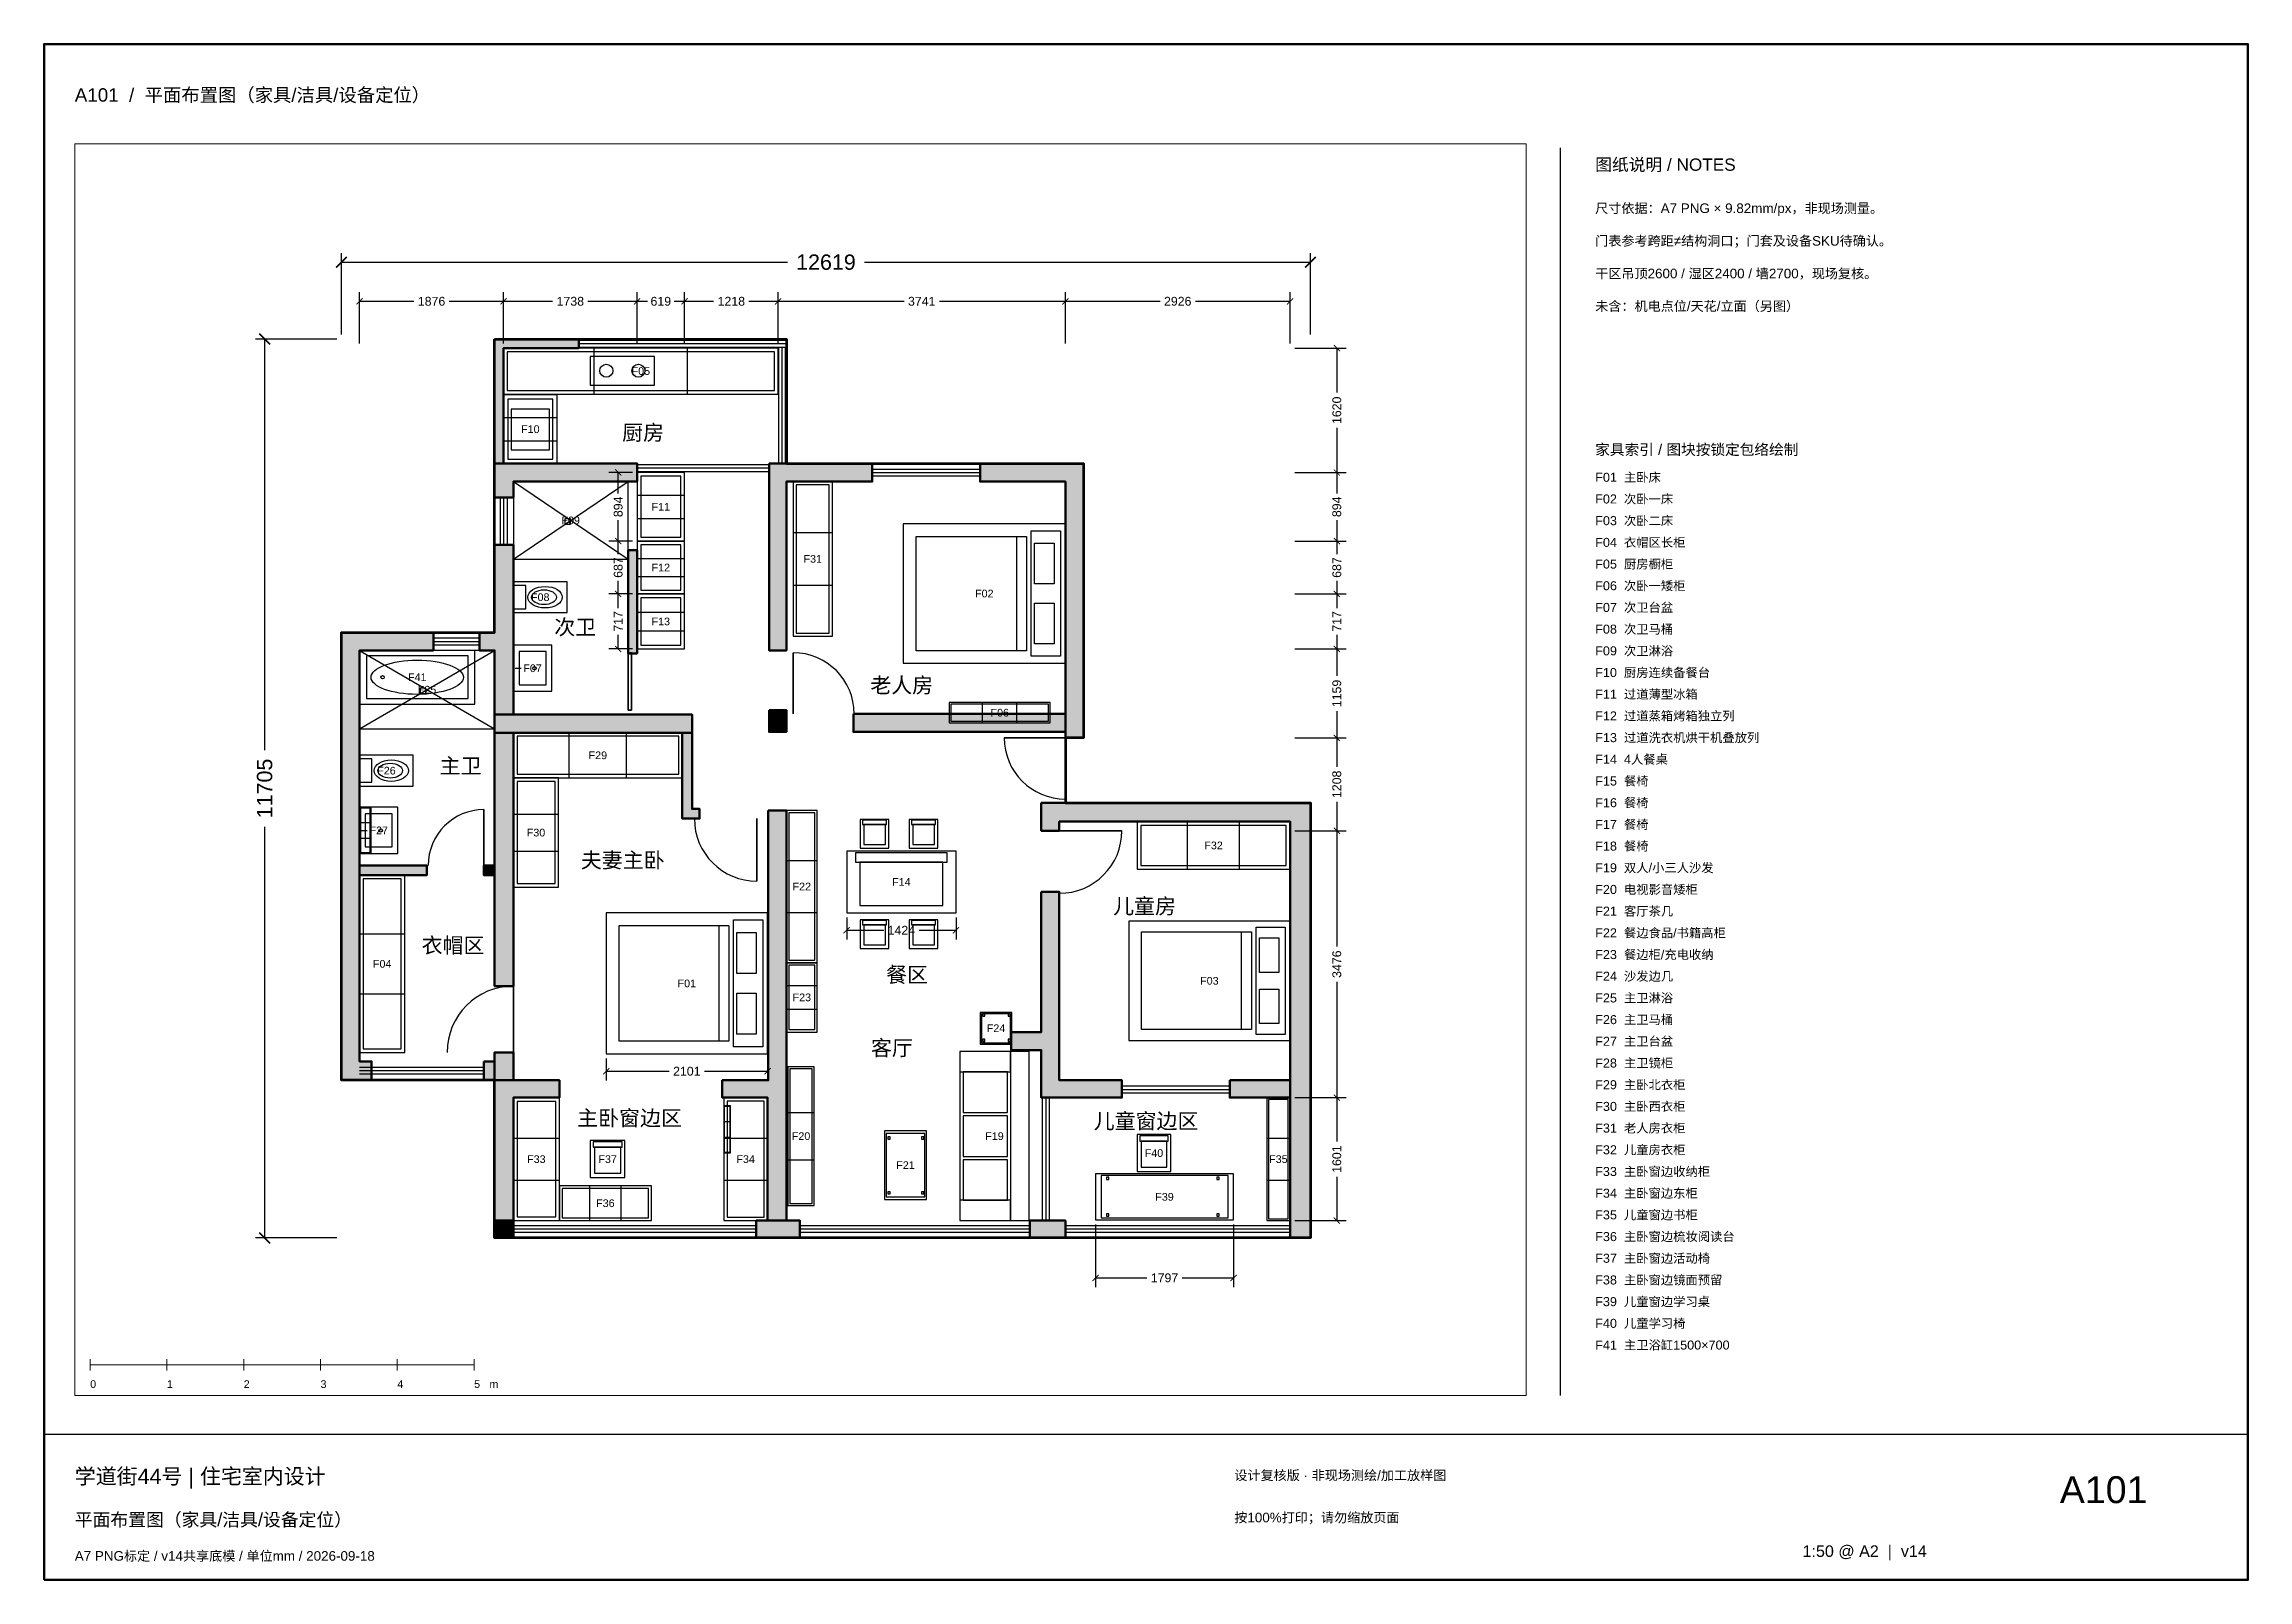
# Paper-space layout 'A101' of a CAD drawing. Header units: millimetres. Extents: x 10 to 584, y 10 to 410.
# The model-space entities are those that its viewports show. They can reach past a viewport. Long polylines and large blocks are cut down to what shows.
import ezdxf
from ezdxf.enums import TextEntityAlignment as Align

# ---------------------------------------------------------------- set-up
doc = ezdxf.new("R2010")
doc.units = ezdxf.units.MM
for name, color, linetype, lineweight in [('A-DIMS', 7, 'Continuous', 18), ('A-DOOR', 7, 'Continuous', 25), ('A-FIXT', 7, 'Continuous', 25), ('A-FRAME', 7, 'Continuous', 25), ('A-FURN', 7, 'Continuous', 25), ('A-TEXT', 7, 'Continuous', 18), ('A-VPORT', 7, 'Continuous', 25), ('A-WALL', 7, 'Continuous', 50), ('A-WINDOW', 7, 'Continuous', 25)]:
    doc.layers.add(name, color=color, linetype=linetype, lineweight=lineweight)
doc.styles.add('CN', font='Arial Unicode.ttf')
doc.dimstyles.new('ARCH', dxfattribs={"dimtxt": 200, "dimasz": 140, "dimexe": 120, "dimexo": 60, "dimgap": 60, "dimtad": 1, "dimdec": 0, "dimtxsty": 'CN', "dimblk": 'ARCHTICK', "dimcen": 2.5, "dimazin": 3, "dimtfac": 1, "dimtmove": 0, "dimatfit": 3})

psp = doc.layouts.new('A101')

# ---------------------------------------------------------------- texts
at = {"layer": 'A-TEXT', "true_color": 0x121212, "style": 'CN'}
for s, height, p in [('A101  /  平面布置图（家具/洁具/设备定位）', 3.5, (18, 395)), ('图纸说明 / NOTES', 3.2, (414, 377)), ('尺寸依据：A7 PNG × 9.82mm/px，非现场测量。', 2.5, (414, 366)), ('门表参考跨距≠结构洞口；门套及设备SKU待确认。', 2.5, (414, 357.5)), ('干区吊顶2600 / 湿区2400 / 墙2700，现场复核。', 2.5, (414, 349)), ('未含：机电点位/天花/立面（另图）', 2.5, (414, 340.5)), ('家具索引 / 图块按锁定包络绘制', 2.8, (414, 303)), ('F01  主卧床', 2.35, (414, 296)), ('F02  次卧一床', 2.35, (414, 290.35)), ('F03  次卧二床', 2.35, (414, 284.7)), ('F04  衣帽区长柜', 2.35, (414, 279.05)), ('F05  厨房橱柜', 2.35, (414, 273.4)), ('F06  次卧一矮柜', 2.35, (414, 267.75)), ('F07  次卫台盆', 2.35, (414, 262.1)), ('F08  次卫马桶', 2.35, (414, 256.45)), ('F09  次卫淋浴', 2.35, (414, 250.8)), ('F10  厨房连续备餐台', 2.35, (414, 245.15)), ('F11  过道薄型冰箱', 2.35, (414, 239.5)), ('F12  过道蒸箱烤箱独立列', 2.35, (414, 233.85)), ('F13  过道洗衣机烘干机叠放列', 2.35, (414, 228.2)), ('F14  4人餐桌', 2.35, (414, 222.55)), ('F15  餐椅', 2.35, (414, 216.9)), ('F16  餐椅', 2.35, (414, 211.25)), ('F17  餐椅', 2.35, (414, 205.6)), ('F18  餐椅', 2.35, (414, 199.95)), ('F19  双人/小三人沙发', 2.35, (414, 194.3)), ('F20  电视影音矮柜', 2.35, (414, 188.65)), ('F21  客厅茶几', 2.35, (414, 183)), ('F22  餐边食品/书籍高柜', 2.35, (414, 177.35)), ('F23  餐边柜/充电收纳', 2.35, (414, 171.7)), ('F24  沙发边几', 2.35, (414, 166.05)), ('F25  主卫淋浴', 2.35, (414, 160.4)), ('F26  主卫马桶', 2.35, (414, 154.75)), ('F27  主卫台盆', 2.35, (414, 149.1)), ('F28  主卫镜柜', 2.35, (414, 143.45)), ('F29  主卧北衣柜', 2.35, (414, 137.8)), ('F30  主卧西衣柜', 2.35, (414, 132.15)), ('F31  老人房衣柜', 2.35, (414, 126.5)), ('F32  儿童房衣柜', 2.35, (414, 120.85)), ('F33  主卧窗边收纳柜', 2.35, (414, 115.2)), ('F34  主卧窗边东柜', 2.35, (414, 109.55)), ('F35  儿童窗边书柜', 2.35, (414, 103.9)), ('F36  主卧窗边梳妆阅读台', 2.35, (414, 98.25)), ('F37  主卧窗边活动椅', 2.35, (414, 92.6)), ('F38  主卧窗边镜面预留', 2.35, (414, 86.95)), ('F39  儿童窗边学习桌', 2.35, (414, 81.3)), ('F40  儿童学习椅', 2.35, (414, 75.65)), ('F41  主卫浴缸1500×700', 2.35, (414, 70)), ('0', 2, (22, 60)), ('1', 2, (42, 60)), ('2', 2, (62, 60)), ('3', 2, (82, 60)), ('4', 2, (102, 60)), ('5', 2, (122, 60)), ('m', 2, (126, 60)), ('学道街44号 | 住宅室内设计', 4, (18, 35)), ('设计复核版 · 非现场测绘/加工放样图', 2.5, (320, 36)), ('A101', 7, (535, 30)), ('平面布置图（家具/洁具/设备定位）', 3.4, (18, 24)), ('按100%打印；请勿缩放页面', 2.5, (320, 25)), ('A7 PNG标定 / v14共享底模 / 单位mm / 2026-09-18', 2.5, (18, 15)), ('1:50 @ A2  |  v14', 3, (468, 16))]:
    psp.add_text(s, height=height, dxfattribs=at).set_placement(p)

msp = doc.modelspace()

# ---------------------------------------------------------------- texts
at = {"layer": 'A-TEXT', "true_color": 0x121212, "style": 'CN'}
for s, height, p in [('F05', 100, (3898.54, 11288.09)), ('F10', 100, (2459.91, 10531.95)), ('厨房', 200, (3928, 10487.76)), ('F11', 100, (4158.77, 9520.49)), ('F09', 100, (2985.28, 9343.73)), ('F12', 100, (4158.77, 8729.98)), ('F31', 100, (6137.5, 8842.91)), ('F08', 100, (2588.94, 8343.42)), ('F02', 100, (8371.55, 8391.19)), ('次卫', 200, (3044.2, 7954.2)), ('F13', 100, (4158.77, 8027.85)), ('F07', 100, (2488.98, 7418.52)), ('F41', 100, (986.91, 7301.17)), ('F25', 100, (1114.57, 7139.14)), ('老人房', 200, (7296.26, 7198.06)), ('F06', 100, (8572.86, 6839.63)), ('F29', 100, (3338.8, 6284.8)), ('F26', 100, (585.66, 6084.82)), ('主卫', 200, (1551.56, 6147.32)), ('F27', 100, (485.7, 5307.22)), ('F30', 100, (2533.56, 5278.25)), ('夫妻主卧', 200, (3662.86, 4919.82)), ('F32', 100, (11356.83, 5111.31)), ('F22', 100, (5995.11, 4576.12)), ('F14', 100, (7291.35, 4635.04)), ('儿童房', 200, (10458.3, 4320.8)), ('衣帽区', 200, (1453.36, 3810.16)), ('F04', 100, (530.28, 3569.57)), ('餐区', 200, (7365, 3427.18)), ('F01', 100, (4497.56, 3314.25)), ('F23', 100, (5995.11, 3132.58)), ('F03', 100, (11302.82, 3348.62)), ('客厅', 200, (7168.6, 2474.64)), ('F24', 100, (8523.76, 2729.96)), ('主卧窗边区', 200, (3751.24, 1561.38)), ('儿童窗边区', 200, (10477.94, 1522.1)), ('F20', 100, (5985.29, 1325.7)), ('F19', 100, (8504.12, 1325.7)), ('F40', 100, (10581.05, 1104.75)), ('F33', 100, (2538.47, 1026.19)), ('F37', 100, (3466.46, 1026.19)), ('F34', 100, (5263.52, 1026.19)), ('F21', 100, (7345.36, 947.63)), ('F35', 100, (12201.35, 1026.19)), ('F39', 100, (10718.53, 535.19)), ('F36', 100, (3437, 451.72))]:
    msp.add_text(s, height=height, dxfattribs=at).set_placement(p, align=Align.MIDDLE_CENTER)

# ---------------------------------------------------------------- blocks, each defined once
blk = doc.blocks.new('FURN_001')
at = {"layer": 'A-FURN', "lineweight": 25}
blk.add_line((1471.036, 165.2706), (1471.036, 1671.0694), dxfattribs=at)
for points in [[(0, 0), (2101.48, 0), (2101.48, 1836.34), (0, 1836.34)], [(2038.4356, 91.817), (1660.1692, 91.817), (1660.1692, 1744.523), (2038.4356, 1744.523)], [(1597.1248, 165.2706), (168.1184, 165.2706), (168.1184, 1671.0694), (1597.1248, 1671.0694)], [(1954.3764, 1046.7138), (1702.1988, 1046.7138), (1702.1988, 1579.2524), (1954.3764, 1579.2524)], [(1954.3764, 257.0876), (1702.1988, 257.0876), (1702.1988, 789.6262), (1954.3764, 789.6262)]]:
    blk.add_lwpolyline(points, close=True, dxfattribs=at)
blk = doc.blocks.new('FURN_002')
at = {"layer": 'A-FURN', "lineweight": 25}
blk.add_line((1477.91, 163.503), (1477.91, 1653.197), dxfattribs=at)
for points in [[(0, 0), (2111.3, 0), (2111.3, 1816.7), (0, 1816.7)], [(2047.961, 90.835), (1667.927, 90.835), (1667.927, 1725.865), (2047.961, 1725.865)], [(1604.588, 163.503), (168.904, 163.503), (168.904, 1653.197), (1604.588, 1653.197)], [(1963.509, 1035.519), (1710.153, 1035.519), (1710.153, 1562.362), (1963.509, 1562.362)], [(1963.509, 254.338), (1710.153, 254.338), (1710.153, 781.181), (1963.509, 781.181)]]:
    blk.add_lwpolyline(points, close=True, dxfattribs=at)
blk = doc.blocks.new('FURN_003')
at = {"layer": 'A-FURN', "lineweight": 25}
blk.add_line((1471.036, 139.6404), (1471.036, 1411.9196), dxfattribs=at)
for points in [[(0, 0), (2101.48, 0), (2101.48, 1551.56), (0, 1551.56)], [(2038.4356, 77.578), (1660.1692, 77.578), (1660.1692, 1473.982), (2038.4356, 1473.982)], [(1597.1248, 139.6404), (168.1184, 139.6404), (168.1184, 1411.9196), (1597.1248, 1411.9196)], [(1954.3764, 884.3892), (1702.1988, 884.3892), (1702.1988, 1334.3416), (1954.3764, 1334.3416)], [(1954.3764, 217.2184), (1702.1988, 217.2184), (1702.1988, 667.1708), (1954.3764, 667.1708)]]:
    blk.add_lwpolyline(points, close=True, dxfattribs=at)
blk = doc.blocks.new('FURN_004')
at = {"layer": 'A-FURN', "lineweight": 25}
for p, q in [((0, 1546.159), (589.2, 1546.159)), ((0, 761.541), (589.2, 761.541))]:
    blk.add_line(p, q, dxfattribs=at)
for points in [[(0, 0), (589.2, 0), (589.2, 2307.7), (0, 2307.7)], [(47.136, 47.136), (542.064, 47.136), (542.064, 2260.564), (47.136, 2260.564)]]:
    blk.add_lwpolyline(points, close=True, dxfattribs=at)
blk = doc.blocks.new('FURN_005')
at = {"layer": 'A-FIXT', "lineweight": 25}
for p, q in [((1179.5784, 0), (1179.5784, 599.02)), ((2394.9016, 0), (2394.9016, 599.02))]:
    blk.add_line(p, q, dxfattribs=at)
for points in [[(0, 0), (3574.48, 0), (3574.48, 599.02), (0, 599.02)], [(47.9216, 47.9216), (3526.5584, 47.9216), (3526.5584, 551.0984), (47.9216, 551.0984)]]:
    blk.add_lwpolyline(points, close=True, dxfattribs=at)
blk = doc.blocks.new('FURN_006')
at = {"layer": 'A-FURN', "lineweight": 25}
for p, q in [((434.2404, 0), (434.2404, 265.14)), ((881.6396, 0), (881.6396, 265.14))]:
    blk.add_line(p, q, dxfattribs=at)
for points in [[(0, 0), (1315.88, 0), (1315.88, 265.14), (0, 265.14)], [(21.2112, 21.2112), (1294.6688, 21.2112), (1294.6688, 243.9288), (21.2112, 243.9288)]]:
    blk.add_lwpolyline(points, close=True, dxfattribs=at)
blk = doc.blocks.new('FURN_007')
at = {"layer": 'A-FIXT', "lineweight": 25}
blk.add_line((25.00172, 300.001), (100.00688, 300.001), dxfattribs=at)
for points in [[(0, 0), (500.0344, 0), (500.0344, 600.002), (0, 600.002)], [(75.00516, 84.00028), (425.02924, 84.00028), (425.02924, 516.00172), (75.00516, 516.00172)]]:
    blk.add_lwpolyline(points, close=True, dxfattribs=at)
blk.add_circle((275.01892, 300.001), 22, dxfattribs=at)
blk = doc.blocks.new('FURN_008')
at = {"layer": 'A-FIXT', "lineweight": 25}
for points in [[(0, 0), (699.9696, 0), (699.9696, 399.9686), (0, 399.9686)], [(0, 47.996232), (160.993008, 47.996232), (160.993008, 351.972368), (0, 351.972368)]]:
    blk.add_lwpolyline(points, close=True, dxfattribs=at)
for centre, major_axis, ratio in [((412.982064, 199.9843), (223.990272, 0), 0.6249780794), ((398.982672, 199.9843), (160.993008, 0), 0.5962523789)]:
    blk.add_ellipse(centre, major_axis=major_axis, ratio=ratio, dxfattribs=at)
blk = doc.blocks.new('FURN_009')
at = {"layer": 'A-FIXT', "lineweight": 25}
for p, q in [((0, 0), (1492.64, 1011.46)), ((0, 1011.46), (1492.64, 0))]:
    blk.add_line(p, q, dxfattribs=at)
for points in [[(0, 0), (1492.64, 0), (1492.64, 1011.46), (0, 1011.46)], [(671.688, 455.157), (741.688, 455.157), (741.688, 525.157), (671.688, 525.157)]]:
    blk.add_lwpolyline(points, close=True, dxfattribs=at)
blk = doc.blocks.new('FURN_010')
at = {"layer": 'A-FIXT', "lineweight": 25}
for p, q in [((0, 598.7254), (697.22, 598.7254)), ((0, 294.8946), (697.22, 294.8946))]:
    blk.add_line(p, q, dxfattribs=at)
for points in [[(0, 0), (697.22, 0), (697.22, 893.62), (0, 893.62)], [(55.7776, 55.7776), (641.4424, 55.7776), (641.4424, 837.8424), (55.7776, 837.8424)]]:
    blk.add_lwpolyline(points, close=True, dxfattribs=at)
blk = doc.blocks.new('FURN_011')
at = {"layer": 'A-FIXT', "lineweight": 25}
for p, q in [((0, 598.7254), (618.66, 598.7254)), ((0, 294.8946), (618.66, 294.8946))]:
    blk.add_line(p, q, dxfattribs=at)
for points in [[(0, 0), (618.66, 0), (618.66, 893.62), (0, 893.62)], [(49.4928, 49.4928), (569.1672, 49.4928), (569.1672, 844.1272), (49.4928, 844.1272)]]:
    blk.add_lwpolyline(points, close=True, dxfattribs=at)
blk = doc.blocks.new('FURN_012')
at = {"layer": 'A-FIXT', "lineweight": 25}
for p, q in [((0, 460.558), (618.66, 460.558)), ((0, 226.842), (618.66, 226.842))]:
    blk.add_line(p, q, dxfattribs=at)
for points in [[(0, 0), (618.66, 0), (618.66, 687.4), (0, 687.4)], [(49.4928, 49.4928), (569.1672, 49.4928), (569.1672, 637.9072), (49.4928, 637.9072)]]:
    blk.add_lwpolyline(points, close=True, dxfattribs=at)
blk = doc.blocks.new('FURN_013')
at = {"layer": 'A-FURN', "lineweight": 25}
for p, q in [((0, 480.2962), (618.66, 480.2962)), ((0, 236.5638), (618.66, 236.5638))]:
    blk.add_line(p, q, dxfattribs=at)
for points in [[(0, 0), (618.66, 0), (618.66, 716.86), (0, 716.86)], [(49.4928, 49.4928), (569.1672, 49.4928), (569.1672, 667.3672), (49.4928, 667.3672)]]:
    blk.add_lwpolyline(points, close=True, dxfattribs=at)
blk = doc.blocks.new('FURN_014')
at = {"layer": 'A-FURN', "lineweight": 25}
for points in [[(0, 0), (1423.9, 0), (1423.9, 805.24), (0, 805.24)], [(113.912, 660.2968), (1309.988, 660.2968), (1309.988, 781.0828), (113.912, 781.0828)], [(170.868, 96.6288), (1253.032, 96.6288), (1253.032, 660.2968), (170.868, 660.2968)]]:
    blk.add_lwpolyline(points, close=True, dxfattribs=at)
blk = doc.blocks.new('FURN_015')
at = {"layer": 'A-FURN', "lineweight": 25}
for points in [[(0, 0), (373.16, 0), (373.16, 373.16), (0, 373.16)], [(29.8528, 305.9912), (343.3072, 305.9912), (343.3072, 361.9652), (29.8528, 361.9652)], [(44.7792, 44.7792), (328.3808, 44.7792), (328.3808, 305.9912), (44.7792, 305.9912)]]:
    blk.add_lwpolyline(points, close=True, dxfattribs=at)
blk = doc.blocks.new('FURN_016')
at = {"layer": 'A-FURN', "lineweight": 25}
for points in [[(0, 0), (373.16, 0), (373.16, 373.16), (0, 373.16)], [(29.8528, 305.9912), (343.3072, 305.9912), (343.3072, 361.9652), (29.8528, 361.9652)], [(44.7792, 44.7792), (328.3808, 44.7792), (328.3808, 305.9912), (44.7792, 305.9912)]]:
    blk.add_lwpolyline(points, close=True, dxfattribs=at)
blk = doc.blocks.new('FURN_017')
at = {"layer": 'A-FURN', "lineweight": 25}
for points in [[(0, 0), (373.16, 0), (373.16, 373.16), (0, 373.16)], [(29.8528, 305.9912), (343.3072, 305.9912), (343.3072, 361.9652), (29.8528, 361.9652)], [(44.7792, 44.7792), (328.3808, 44.7792), (328.3808, 305.9912), (44.7792, 305.9912)]]:
    blk.add_lwpolyline(points, close=True, dxfattribs=at)
blk = doc.blocks.new('FURN_018')
at = {"layer": 'A-FURN', "lineweight": 25}
for points in [[(0, 0), (373.16, 0), (373.16, 373.16), (0, 373.16)], [(29.8528, 305.9912), (343.3072, 305.9912), (343.3072, 361.9652), (29.8528, 361.9652)], [(44.7792, 44.7792), (328.3808, 44.7792), (328.3808, 305.9912), (44.7792, 305.9912)]]:
    blk.add_lwpolyline(points, close=True, dxfattribs=at)
blk = doc.blocks.new('FURN_019')
at = {"layer": 'A-FURN', "lineweight": 25}
for points in [[(0, 0), (903.44, 0), (903.44, 2199.68), (0, 2199.68)], [(0, 1935.7184), (659.5112, 1935.7184), (659.5112, 2199.68), (0, 2199.68)], [(659.5112, 0), (903.44, 0), (903.44, 2199.68), (659.5112, 2199.68)], [(45.172, 1407.7952), (623.3736, 1407.7952), (623.3736, 1935.7184), (45.172, 1935.7184)], [(45.172, 835.8784), (623.3736, 835.8784), (623.3736, 1363.8016), (45.172, 1363.8016)], [(45.172, 263.9616), (623.3736, 263.9616), (623.3736, 791.8848), (45.172, 791.8848)], [(0, 0), (659.5112, 0), (659.5112, 263.9616), (0, 263.9616)]]:
    blk.add_lwpolyline(points, close=True, dxfattribs=at)
blk = doc.blocks.new('FURN_020')
at = {"layer": 'A-FURN', "lineweight": 25}
for p, q in [((0, 1210.6096), (343.7, 1210.6096)), ((0, 596.2704), (343.7, 596.2704))]:
    blk.add_line(p, q, dxfattribs=at)
for points in [[(0, 0), (343.7, 0), (343.7, 1806.88), (0, 1806.88)], [(27.496, 27.496), (316.204, 27.496), (316.204, 1779.384), (27.496, 1779.384)]]:
    blk.add_lwpolyline(points, close=True, dxfattribs=at)
blk = doc.blocks.new('FURN_021')
at = {"layer": 'A-FURN', "lineweight": 25}
for points in [[(0, 0), (549.92, 0), (549.92, 893.62), (0, 893.62)], [(21.9968, 35.7448), (527.9232, 35.7448), (527.9232, 857.8752), (21.9968, 857.8752)], [(43.9936, 786.3856), (73.9936, 786.3856), (73.9936, 816.3856), (43.9936, 816.3856)], [(483.9296, 786.3856), (513.9296, 786.3856), (513.9296, 816.3856), (483.9296, 816.3856)], [(43.9936, 71.4896), (73.9936, 71.4896), (73.9936, 101.4896), (43.9936, 101.4896)], [(483.9296, 71.4896), (513.9296, 71.4896), (513.9296, 101.4896), (483.9296, 101.4896)]]:
    blk.add_lwpolyline(points, close=True, dxfattribs=at)
blk = doc.blocks.new('FURN_022')
at = {"layer": 'A-FURN', "lineweight": 25}
for p, q in [((0, 1329.0388), (402.62, 1329.0388)), ((0, 654.6012), (402.62, 654.6012))]:
    blk.add_line(p, q, dxfattribs=at)
for points in [[(0, 0), (402.62, 0), (402.62, 1983.64), (0, 1983.64)], [(32.2096, 32.2096), (370.4104, 32.2096), (370.4104, 1951.4304), (32.2096, 1951.4304)]]:
    blk.add_lwpolyline(points, close=True, dxfattribs=at)
blk = doc.blocks.new('FURN_023')
at = {"layer": 'A-FURN', "lineweight": 25}
for p, q in [((0, 605.3048), (402.62, 605.3048)), ((0, 298.1352), (402.62, 298.1352))]:
    blk.add_line(p, q, dxfattribs=at)
for points in [[(0, 0), (402.62, 0), (402.62, 903.44), (0, 903.44)], [(32.2096, 32.2096), (370.4104, 32.2096), (370.4104, 871.2304), (32.2096, 871.2304)]]:
    blk.add_lwpolyline(points, close=True, dxfattribs=at)
blk = doc.blocks.new('FURN_024')
at = {"layer": 'A-FURN', "lineweight": 25}
for points in [[(0, 0), (412.44, 0), (412.44, 412.44), (0, 412.44)], [(16.4976, 16.4976), (395.9424, 16.4976), (395.9424, 395.9424), (16.4976, 395.9424)], [(32.9952, 362.9472), (62.9952, 362.9472), (62.9952, 392.9472), (32.9952, 392.9472)], [(362.9472, 362.9472), (392.9472, 362.9472), (392.9472, 392.9472), (362.9472, 392.9472)], [(32.9952, 32.9952), (62.9952, 32.9952), (62.9952, 62.9952), (32.9952, 62.9952)], [(362.9472, 32.9952), (392.9472, 32.9952), (392.9472, 62.9952), (362.9472, 62.9952)]]:
    blk.add_lwpolyline(points, close=True, dxfattribs=at)
blk = doc.blocks.new('FURN_025')
at = {"layer": 'A-FIXT', "lineweight": 25}
for p, q in [((0, 0), (1757.78, 1021.28)), ((0, 1021.28), (1757.78, 0))]:
    blk.add_line(p, q, dxfattribs=at)
for points in [[(0, 0), (1757.78, 0), (1757.78, 1021.28), (0, 1021.28)], [(791.001, 459.576), (861.001, 459.576), (861.001, 529.576), (791.001, 529.576)]]:
    blk.add_lwpolyline(points, close=True, dxfattribs=at)
blk = doc.blocks.new('FURN_026')
at = {"layer": 'A-FIXT', "lineweight": 25}
for points in [[(0, 0), (699.9696, 0), (699.9696, 399.9686), (0, 399.9686)], [(0, 47.996232), (160.993008, 47.996232), (160.993008, 351.972368), (0, 351.972368)]]:
    blk.add_lwpolyline(points, close=True, dxfattribs=at)
for centre, major_axis, ratio in [((412.982064, 199.9843), (223.990272, 0), 0.6249780794), ((398.982672, 199.9843), (160.993008, 0), 0.5962523789)]:
    blk.add_ellipse(centre, major_axis=major_axis, ratio=ratio, dxfattribs=at)
blk = doc.blocks.new('FURN_027')
at = {"layer": 'A-FIXT', "lineweight": 25}
blk.add_line((25.00172, 300.001), (100.00688, 300.001), dxfattribs=at)
for points in [[(0, 0), (500.0344, 0), (500.0344, 600.002), (0, 600.002)], [(75.00516, 84.00028), (425.02924, 84.00028), (425.02924, 516.00172), (75.00516, 516.00172)]]:
    blk.add_lwpolyline(points, close=True, dxfattribs=at)
blk.add_circle((275.01892, 300.001), 22, dxfattribs=at)
blk = doc.blocks.new('FURN_028')
at = {"layer": 'A-FIXT', "lineweight": 25}
for p, q in [((0, 402.00134), (149.9514, 402.00134)), ((0, 198.00066), (149.9514, 198.00066))]:
    blk.add_line(p, q, dxfattribs=at)
for points in [[(0, 0), (149.9514, 0), (149.9514, 600.002), (0, 600.002)], [(11.996112, 11.996112), (137.955288, 11.996112), (137.955288, 588.005888), (11.996112, 588.005888)]]:
    blk.add_lwpolyline(points, close=True, dxfattribs=at)
blk = doc.blocks.new('FURN_029')
at = {"layer": 'A-FURN', "lineweight": 25}
for p, q in [((725.8944, 0), (725.8944, 589.2)), ((1473.7856, 0), (1473.7856, 589.2))]:
    blk.add_line(p, q, dxfattribs=at)
for points in [[(0, 0), (2199.68, 0), (2199.68, 589.2), (0, 589.2)], [(47.136, 47.136), (2152.544, 47.136), (2152.544, 542.064), (47.136, 542.064)]]:
    blk.add_lwpolyline(points, close=True, dxfattribs=at)
blk = doc.blocks.new('FURN_030')
at = {"layer": 'A-FURN', "lineweight": 25}
for p, q in [((0, 954.013), (589.2, 954.013)), ((0, 469.887), (589.2, 469.887))]:
    blk.add_line(p, q, dxfattribs=at)
for points in [[(0, 0), (589.2, 0), (589.2, 1423.9), (0, 1423.9)], [(47.136, 47.136), (542.064, 47.136), (542.064, 1376.764), (47.136, 1376.764)]]:
    blk.add_lwpolyline(points, close=True, dxfattribs=at)
blk = doc.blocks.new('FURN_031')
at = {"layer": 'A-FURN', "lineweight": 25}
for p, q in [((0, 1348.777), (510.64, 1348.777)), ((0, 664.323), (510.64, 664.323))]:
    blk.add_line(p, q, dxfattribs=at)
for points in [[(0, 0), (510.64, 0), (510.64, 2013.1), (0, 2013.1)], [(40.8512, 40.8512), (469.7888, 40.8512), (469.7888, 1972.2488), (40.8512, 1972.2488)]]:
    blk.add_lwpolyline(points, close=True, dxfattribs=at)
blk = doc.blocks.new('FURN_032')
at = {"layer": 'A-FURN', "lineweight": 25}
for p, q in [((657.8418, 0), (657.8418, 618.66)), ((1335.6182, 0), (1335.6182, 618.66))]:
    blk.add_line(p, q, dxfattribs=at)
for points in [[(0, 0), (1993.46, 0), (1993.46, 618.66), (0, 618.66)], [(49.4928, 49.4928), (1943.9672, 49.4928), (1943.9672, 569.1672), (49.4928, 569.1672)]]:
    blk.add_lwpolyline(points, close=True, dxfattribs=at)
blk = doc.blocks.new('FURN_033')
at = {"layer": 'A-FURN', "lineweight": 25}
for p, q in [((0, 1072.4422), (599.02, 1072.4422)), ((0, 528.2178), (599.02, 528.2178))]:
    blk.add_line(p, q, dxfattribs=at)
for points in [[(0, 0), (599.02, 0), (599.02, 1600.66), (0, 1600.66)], [(47.9216, 47.9216), (551.0984, 47.9216), (551.0984, 1552.7384), (47.9216, 1552.7384)]]:
    blk.add_lwpolyline(points, close=True, dxfattribs=at)
blk = doc.blocks.new('FURN_034')
at = {"layer": 'A-FURN', "lineweight": 25}
for p, q in [((0, 1072.4422), (569.56, 1072.4422)), ((0, 528.2178), (569.56, 528.2178))]:
    blk.add_line(p, q, dxfattribs=at)
for points in [[(0, 0), (569.56, 0), (569.56, 1600.66), (0, 1600.66)], [(45.5648, 45.5648), (523.9952, 45.5648), (523.9952, 1555.0952), (45.5648, 1555.0952)]]:
    blk.add_lwpolyline(points, close=True, dxfattribs=at)
blk = doc.blocks.new('FURN_035')
at = {"layer": 'A-FURN', "lineweight": 25}
for p, q in [((0, 1072.4422), (304.42, 1072.4422)), ((0, 528.2178), (304.42, 528.2178))]:
    blk.add_line(p, q, dxfattribs=at)
for points in [[(0, 0), (304.42, 0), (304.42, 1600.66), (0, 1600.66)], [(24.3536, 24.3536), (280.0664, 24.3536), (280.0664, 1576.3064), (24.3536, 1576.3064)]]:
    blk.add_lwpolyline(points, close=True, dxfattribs=at)
blk = doc.blocks.new('FURN_036')
at = {"layer": 'A-FURN', "lineweight": 25}
for p, q in [((395.3532, 0), (395.3532, 451.72)), ((802.6868, 0), (802.6868, 451.72))]:
    blk.add_line(p, q, dxfattribs=at)
for points in [[(0, 0), (1198.04, 0), (1198.04, 451.72), (0, 451.72)], [(36.1376, 36.1376), (1161.9024, 36.1376), (1161.9024, 415.5824), (36.1376, 415.5824)]]:
    blk.add_lwpolyline(points, close=True, dxfattribs=at)
blk = doc.blocks.new('FURN_037')
at = {"layer": 'A-FURN', "lineweight": 25}
for points in [[(0, 0), (451.72, 0), (451.72, 481.18), (0, 481.18)], [(36.1376, 394.5676), (415.5824, 394.5676), (415.5824, 466.7446), (36.1376, 466.7446)], [(54.2064, 57.7416), (397.5136, 57.7416), (397.5136, 394.5676), (54.2064, 394.5676)]]:
    blk.add_lwpolyline(points, close=True, dxfattribs=at)
blk = doc.blocks.new('FURN_038')
at = {"layer": 'A-FURN', "lineweight": 25}
for p, q in [((0, 407.9228), (88.38, 407.9228)), ((0, 200.9172), (88.38, 200.9172))]:
    blk.add_line(p, q, dxfattribs=at)
for points in [[(0, 0), (88.38, 0), (88.38, 608.84), (0, 608.84)], [(7.0704, 7.0704), (81.3096, 7.0704), (81.3096, 601.7696), (7.0704, 601.7696)]]:
    blk.add_lwpolyline(points, close=True, dxfattribs=at)
blk = doc.blocks.new('FURN_039')
at = {"layer": 'A-FURN', "lineweight": 25}
for points in [[(0, 0), (1797.06, 0), (1797.06, 599.02), (0, 599.02)], [(71.8824, 23.9608), (1725.1776, 23.9608), (1725.1776, 575.0592), (71.8824, 575.0592)], [(143.7648, 527.1376), (173.7648, 527.1376), (173.7648, 557.1376), (143.7648, 557.1376)], [(1581.4128, 527.1376), (1611.4128, 527.1376), (1611.4128, 557.1376), (1581.4128, 557.1376)], [(143.7648, 47.9216), (173.7648, 47.9216), (173.7648, 77.9216), (143.7648, 77.9216)], [(1581.4128, 47.9216), (1611.4128, 47.9216), (1611.4128, 77.9216), (1581.4128, 77.9216)]]:
    blk.add_lwpolyline(points, close=True, dxfattribs=at)
blk = doc.blocks.new('FURN_040')
at = {"layer": 'A-FURN', "lineweight": 25}
for points in [[(0, 0), (441.9, 0), (441.9, 481.18), (0, 481.18)], [(35.352, 394.5676), (406.548, 394.5676), (406.548, 466.7446), (35.352, 466.7446)], [(53.028, 57.7416), (388.872, 57.7416), (388.872, 394.5676), (53.028, 394.5676)]]:
    blk.add_lwpolyline(points, close=True, dxfattribs=at)
blk = doc.blocks.new('FURN_041')
at = {"layer": 'A-FURN', "lineweight": 25}
for points in [[(0, 0), (1502.46, 0), (1502.46, 697.22), (0, 697.22)], [(90.1476, 69.722), (1412.3124, 69.722), (1412.3124, 627.498), (90.1476, 627.498)]]:
    blk.add_lwpolyline(points, close=True, dxfattribs=at)
blk.add_circle((300.492, 348.61), 22, dxfattribs=at)
blk.add_ellipse((751.23, 348.61), major_axis=(600.984, 0), ratio=0.3712418301, dxfattribs=at)
blk = doc.blocks.new('_ARCHTICK')
at = {"color": 0, "linetype": 'BYBLOCK', "const_width": 0.15}
blk.add_lwpolyline([(-0.5, -0.5), (0.5, 0.5)], dxfattribs=at)
blk = doc.blocks.new('*D1')
for p, q in [((0, 11765.44), (0, 12825.44)), ((0, 12705.44), (5809.35, 12705.44)), ((6809.35, 12705.44), (12618.7, 12705.44)), ((12618.7, 11765.44), (12618.7, 12825.44))]:
    blk.add_line(p, q)
at = {"layer": 'Defpoints'}
for p in [(0, 12705.44), (0, 11705.44), (12618.7, 11705.44)]:
    blk.add_point(p, dxfattribs=at)
at = {"layer": 'A-DIMS', "xscale": 140, "yscale": 140, "rotation": 180}
blk.add_blockref('_ARCHTICK', (0, 12705.44), dxfattribs=at)
at = {"layer": 'A-DIMS', "xscale": 140, "yscale": 140}
blk.add_blockref('_ARCHTICK', (12618.7, 12705.44), dxfattribs=at)
at = {"layer": 'A-DIMS', "insert": (6309.35, 12705.44), "char_height": 200, "attachment_point": 5, "style": 'CN'}
blk.add_mtext('12619', dxfattribs=at)
blk = doc.blocks.new('*D2')
for p, q in [((-60, 11705.44), (-1120, 11705.44)), ((-1000, 6352.72), (-1000, 11705.44)), ((-1000, 0), (-1000, 5352.72)), ((-60, 0), (-1120, 0))]:
    blk.add_line(p, q)
at = {"layer": 'Defpoints'}
for p in [(0, 11705.44), (-1000, 0), (0, 0)]:
    blk.add_point(p, dxfattribs=at)
at = {"layer": 'A-DIMS', "xscale": 140, "yscale": 140}
for p, rotation in [((-1000, 11705.44), 90), ((-1000, 0), 270)]:
    blk.add_blockref('_ARCHTICK', p, dxfattribs=dict(at, rotation=rotation))
at = {"layer": 'A-DIMS', "insert": (-1000, 5852.72), "char_height": 200, "attachment_point": 5, "rotation": 90, "style": 'CN'}
blk.add_mtext('11705', dxfattribs=at)
blk = doc.blocks.new('*D3')
for p, q in [((235.68, 11647.6), (235.68, 12316.44)), ((235.68, 12196.44), (943.49, 12196.44)), ((1403.49, 12196.44), (2111.3, 12196.44)), ((2111.3, 11647.6), (2111.3, 12316.44))]:
    blk.add_line(p, q)
at = {"layer": 'Defpoints'}
for p in [(235.68, 12196.44), (235.68, 11587.6), (2111.3, 11587.6)]:
    blk.add_point(p, dxfattribs=at)
at = {"layer": 'A-DIMS', "xscale": 80, "yscale": 80, "rotation": 180}
blk.add_blockref('_ARCHTICK', (235.68, 12196.44), dxfattribs=at)
at = {"layer": 'A-DIMS', "xscale": 80, "yscale": 80}
blk.add_blockref('_ARCHTICK', (2111.3, 12196.44), dxfattribs=at)
at = {"layer": 'A-DIMS', "insert": (1173.49, 12196.44), "char_height": 115, "attachment_point": 5, "style": 'CN'}
blk.add_mtext('1876', dxfattribs=at)
blk = doc.blocks.new('*D4')
for p, q in [((2111.3, 11647.6), (2111.3, 12316.44)), ((2111.3, 12196.44), (2750.37, 12196.44)), ((3210.37, 12196.44), (3849.44, 12196.44)), ((3849.44, 11647.6), (3849.44, 12316.44))]:
    blk.add_line(p, q)
at = {"layer": 'Defpoints'}
for p in [(2111.3, 12196.44), (2111.3, 11587.6), (3849.44, 11587.6)]:
    blk.add_point(p, dxfattribs=at)
at = {"layer": 'A-DIMS', "xscale": 80, "yscale": 80, "rotation": 180}
blk.add_blockref('_ARCHTICK', (2111.3, 12196.44), dxfattribs=at)
at = {"layer": 'A-DIMS', "xscale": 80, "yscale": 80}
blk.add_blockref('_ARCHTICK', (3849.44, 12196.44), dxfattribs=at)
at = {"layer": 'A-DIMS', "insert": (2980.37, 12196.44), "char_height": 115, "attachment_point": 5, "style": 'CN'}
blk.add_mtext('1738', dxfattribs=at)
blk = doc.blocks.new('*D5')
for p, q in [((3849.44, 11647.6), (3849.44, 12316.44)), ((3849.44, 12196.44), (3986.27, 12196.44)), ((4331.27, 12196.44), (4468.1, 12196.44)), ((4468.1, 11647.6), (4468.1, 12316.44))]:
    blk.add_line(p, q)
at = {"layer": 'Defpoints'}
for p in [(3849.44, 12196.44), (3849.44, 11587.6), (4468.1, 11587.6)]:
    blk.add_point(p, dxfattribs=at)
at = {"layer": 'A-DIMS', "xscale": 80, "yscale": 80, "rotation": 180}
blk.add_blockref('_ARCHTICK', (3849.44, 12196.44), dxfattribs=at)
at = {"layer": 'A-DIMS', "xscale": 80, "yscale": 80}
blk.add_blockref('_ARCHTICK', (4468.1, 12196.44), dxfattribs=at)
at = {"layer": 'A-DIMS', "insert": (4158.77, 12196.44), "char_height": 115, "attachment_point": 5, "style": 'CN'}
blk.add_mtext('619', dxfattribs=at)
blk = doc.blocks.new('*D6')
for p, q in [((4468.1, 11647.6), (4468.1, 12316.44)), ((4468.1, 12196.44), (4846.94, 12196.44)), ((5306.94, 12196.44), (5685.78, 12196.44)), ((5685.78, 11647.6), (5685.78, 12316.44))]:
    blk.add_line(p, q)
at = {"layer": 'Defpoints'}
for p in [(4468.1, 12196.44), (4468.1, 11587.6), (5685.78, 11587.6)]:
    blk.add_point(p, dxfattribs=at)
at = {"layer": 'A-DIMS', "xscale": 80, "yscale": 80, "rotation": 180}
blk.add_blockref('_ARCHTICK', (4468.1, 12196.44), dxfattribs=at)
at = {"layer": 'A-DIMS', "xscale": 80, "yscale": 80}
blk.add_blockref('_ARCHTICK', (5685.78, 12196.44), dxfattribs=at)
at = {"layer": 'A-DIMS', "insert": (5076.94, 12196.44), "char_height": 115, "attachment_point": 5, "style": 'CN'}
blk.add_mtext('1218', dxfattribs=at)
blk = doc.blocks.new('*D7')
for p, q in [((5685.78, 11647.6), (5685.78, 12316.44)), ((5685.78, 12196.44), (7326.49, 12196.44)), ((7786.49, 12196.44), (9427.2, 12196.44)), ((9427.2, 11647.6), (9427.2, 12316.44))]:
    blk.add_line(p, q)
at = {"layer": 'Defpoints'}
for p in [(5685.78, 12196.44), (5685.78, 11587.6), (9427.2, 11587.6)]:
    blk.add_point(p, dxfattribs=at)
at = {"layer": 'A-DIMS', "xscale": 80, "yscale": 80, "rotation": 180}
blk.add_blockref('_ARCHTICK', (5685.78, 12196.44), dxfattribs=at)
at = {"layer": 'A-DIMS', "xscale": 80, "yscale": 80}
blk.add_blockref('_ARCHTICK', (9427.2, 12196.44), dxfattribs=at)
at = {"layer": 'A-DIMS', "insert": (7556.49, 12196.44), "char_height": 115, "attachment_point": 5, "style": 'CN'}
blk.add_mtext('3741', dxfattribs=at)
blk = doc.blocks.new('*D8')
for p, q in [((9427.2, 11647.6), (9427.2, 12316.44)), ((9427.2, 12196.44), (10660.38, 12196.44)), ((11120.38, 12196.44), (12353.56, 12196.44)), ((12353.56, 11647.6), (12353.56, 12316.44))]:
    blk.add_line(p, q)
at = {"layer": 'Defpoints'}
for p in [(9427.2, 12196.44), (9427.2, 11587.6), (12353.56, 11587.6)]:
    blk.add_point(p, dxfattribs=at)
at = {"layer": 'A-DIMS', "xscale": 80, "yscale": 80, "rotation": 180}
blk.add_blockref('_ARCHTICK', (9427.2, 12196.44), dxfattribs=at)
at = {"layer": 'A-DIMS', "xscale": 80, "yscale": 80}
blk.add_blockref('_ARCHTICK', (12353.56, 12196.44), dxfattribs=at)
at = {"layer": 'A-DIMS', "insert": (10890.38, 12196.44), "char_height": 115, "attachment_point": 5, "style": 'CN'}
blk.add_mtext('2926', dxfattribs=at)
blk = doc.blocks.new('*D9')
for p, q in [((12413.56, 11587.6), (13082.4, 11587.6)), ((12962.4, 11587.6), (12962.4, 11007.45)), ((12962.4, 10547.45), (12962.4, 9967.3)), ((12413.56, 9967.3), (13082.4, 9967.3))]:
    blk.add_line(p, q)
at = {"layer": 'Defpoints'}
for p in [(12353.56, 11587.6), (12962.4, 11587.6), (12353.56, 9967.3)]:
    blk.add_point(p, dxfattribs=at)
at = {"layer": 'A-DIMS', "xscale": 80, "yscale": 80}
for p, rotation in [((12962.4, 11587.6), 270), ((12962.4, 9967.3), 90)]:
    blk.add_blockref('_ARCHTICK', p, dxfattribs=dict(at, rotation=rotation))
at = {"layer": 'A-DIMS', "insert": (12962.4, 10777.45), "char_height": 115, "attachment_point": 5, "rotation": 90, "style": 'CN'}
blk.add_mtext('1620', dxfattribs=at)
blk = doc.blocks.new('*D10')
for p, q in [((12413.56, 9967.3), (13082.4, 9967.3)), ((12962.4, 9967.3), (12962.4, 9692.99)), ((12962.4, 9347.99), (12962.4, 9073.68)), ((12413.56, 9073.68), (13082.4, 9073.68))]:
    blk.add_line(p, q)
at = {"layer": 'Defpoints'}
for p in [(12353.56, 9967.3), (12962.4, 9967.3), (12353.56, 9073.68)]:
    blk.add_point(p, dxfattribs=at)
at = {"layer": 'A-DIMS', "xscale": 80, "yscale": 80}
for p, rotation in [((12962.4, 9967.3), 270), ((12962.4, 9073.68), 90)]:
    blk.add_blockref('_ARCHTICK', p, dxfattribs=dict(at, rotation=rotation))
at = {"layer": 'A-DIMS', "insert": (12962.4, 9520.49), "char_height": 115, "attachment_point": 5, "rotation": 90, "style": 'CN'}
blk.add_mtext('894', dxfattribs=at)
blk = doc.blocks.new('*D11')
for p, q in [((12413.56, 9073.68), (13082.4, 9073.68)), ((12962.4, 9073.68), (12962.4, 8902.48)), ((12413.56, 8386.28), (13082.4, 8386.28)), ((12962.4, 8557.48), (12962.4, 8386.28))]:
    blk.add_line(p, q)
at = {"layer": 'Defpoints'}
for p in [(12353.56, 9073.68), (12962.4, 9073.68), (12353.56, 8386.28)]:
    blk.add_point(p, dxfattribs=at)
at = {"layer": 'A-DIMS', "xscale": 80, "yscale": 80}
for p, rotation in [((12962.4, 9073.68), 270), ((12962.4, 8386.28), 90)]:
    blk.add_blockref('_ARCHTICK', p, dxfattribs=dict(at, rotation=rotation))
at = {"layer": 'A-DIMS', "insert": (12962.4, 8729.98), "char_height": 115, "attachment_point": 5, "rotation": 90, "style": 'CN'}
blk.add_mtext('687', dxfattribs=at)
blk = doc.blocks.new('*D12')
for p, q in [((12413.56, 8386.28), (13082.4, 8386.28)), ((12962.4, 8386.28), (12962.4, 8200.35)), ((12962.4, 7855.35), (12962.4, 7669.42)), ((12413.56, 7669.42), (13082.4, 7669.42))]:
    blk.add_line(p, q)
at = {"layer": 'Defpoints'}
for p in [(12353.56, 8386.28), (12962.4, 8386.28), (12353.56, 7669.42)]:
    blk.add_point(p, dxfattribs=at)
at = {"layer": 'A-DIMS', "xscale": 80, "yscale": 80}
for p, rotation in [((12962.4, 8386.28), 270), ((12962.4, 7669.42), 90)]:
    blk.add_blockref('_ARCHTICK', p, dxfattribs=dict(at, rotation=rotation))
at = {"layer": 'A-DIMS', "insert": (12962.4, 8027.85), "char_height": 115, "attachment_point": 5, "rotation": 90, "style": 'CN'}
blk.add_mtext('717', dxfattribs=at)
blk = doc.blocks.new('*D13')
for p, q in [((12413.56, 7669.42), (13082.4, 7669.42)), ((12962.4, 7669.42), (12962.4, 7320.04)), ((12962.4, 6860.04), (12962.4, 6510.66)), ((12413.56, 6510.66), (13082.4, 6510.66))]:
    blk.add_line(p, q)
at = {"layer": 'Defpoints'}
for p in [(12353.56, 7669.42), (12962.4, 7669.42), (12353.56, 6510.66)]:
    blk.add_point(p, dxfattribs=at)
at = {"layer": 'A-DIMS', "xscale": 80, "yscale": 80}
for p, rotation in [((12962.4, 7669.42), 270), ((12962.4, 6510.66), 90)]:
    blk.add_blockref('_ARCHTICK', p, dxfattribs=dict(at, rotation=rotation))
at = {"layer": 'A-DIMS', "insert": (12962.4, 7090.04), "char_height": 115, "attachment_point": 5, "rotation": 90, "style": 'CN'}
blk.add_mtext('1159', dxfattribs=at)
blk = doc.blocks.new('*D14')
for p, q in [((12413.56, 6510.66), (13082.4, 6510.66)), ((12962.4, 6510.66), (12962.4, 6136.73)), ((12962.4, 5676.73), (12962.4, 5302.8)), ((12413.56, 5302.8), (13082.4, 5302.8))]:
    blk.add_line(p, q)
at = {"layer": 'Defpoints'}
for p in [(12353.56, 6510.66), (12962.4, 6510.66), (12353.56, 5302.8)]:
    blk.add_point(p, dxfattribs=at)
at = {"layer": 'A-DIMS', "xscale": 80, "yscale": 80}
for p, rotation in [((12962.4, 6510.66), 270), ((12962.4, 5302.8), 90)]:
    blk.add_blockref('_ARCHTICK', p, dxfattribs=dict(at, rotation=rotation))
at = {"layer": 'A-DIMS', "insert": (12962.4, 5906.73), "char_height": 115, "attachment_point": 5, "rotation": 90, "style": 'CN'}
blk.add_mtext('1208', dxfattribs=at)
blk = doc.blocks.new('*D15')
for p, q in [((12413.56, 5302.8), (13082.4, 5302.8)), ((12962.4, 5302.8), (12962.4, 3794.66)), ((12962.4, 3334.66), (12962.4, 1826.52)), ((12413.56, 1826.52), (13082.4, 1826.52))]:
    blk.add_line(p, q)
at = {"layer": 'Defpoints'}
for p in [(12353.56, 5302.8), (12962.4, 5302.8), (12353.56, 1826.52)]:
    blk.add_point(p, dxfattribs=at)
at = {"layer": 'A-DIMS', "xscale": 80, "yscale": 80}
for p, rotation in [((12962.4, 5302.8), 270), ((12962.4, 1826.52), 90)]:
    blk.add_blockref('_ARCHTICK', p, dxfattribs=dict(at, rotation=rotation))
at = {"layer": 'A-DIMS', "insert": (12962.4, 3564.66), "char_height": 115, "attachment_point": 5, "rotation": 90, "style": 'CN'}
blk.add_mtext('3476', dxfattribs=at)
blk = doc.blocks.new('*D16')
for p, q in [((12413.56, 1826.52), (13082.4, 1826.52)), ((12962.4, 1826.52), (12962.4, 1256.19)), ((12962.4, 796.19), (12962.4, 225.86)), ((12413.56, 225.86), (13082.4, 225.86))]:
    blk.add_line(p, q)
at = {"layer": 'Defpoints'}
for p in [(12353.56, 1826.52), (12962.4, 1826.52), (12353.56, 225.86)]:
    blk.add_point(p, dxfattribs=at)
at = {"layer": 'A-DIMS', "xscale": 80, "yscale": 80}
for p, rotation in [((12962.4, 1826.52), 270), ((12962.4, 225.86), 90)]:
    blk.add_blockref('_ARCHTICK', p, dxfattribs=dict(at, rotation=rotation))
at = {"layer": 'A-DIMS', "insert": (12962.4, 1026.19), "char_height": 115, "attachment_point": 5, "rotation": 90, "style": 'CN'}
blk.add_mtext('1601', dxfattribs=at)
blk = doc.blocks.new('*D17')
for p, q in [((3789.44, 9967.3), (3483.94, 9967.3)), ((3603.94, 9692.99), (3603.94, 9967.3)), ((3603.94, 9073.68), (3603.94, 9347.99)), ((3789.44, 9073.68), (3483.94, 9073.68))]:
    blk.add_line(p, q)
at = {"layer": 'Defpoints'}
for p in [(3849.44, 9967.3), (3603.94, 9073.68), (3849.44, 9073.68)]:
    blk.add_point(p, dxfattribs=at)
at = {"layer": 'A-DIMS', "xscale": 80, "yscale": 80}
for p, rotation in [((3603.94, 9967.3), 90), ((3603.94, 9073.68), 270)]:
    blk.add_blockref('_ARCHTICK', p, dxfattribs=dict(at, rotation=rotation))
at = {"layer": 'A-DIMS', "insert": (3603.94, 9520.49), "char_height": 115, "attachment_point": 5, "rotation": 90, "style": 'CN'}
blk.add_mtext('894', dxfattribs=at)
blk = doc.blocks.new('*D18')
for p, q in [((3789.44, 9073.68), (3483.94, 9073.68)), ((3603.94, 8902.48), (3603.94, 9073.68)), ((3789.44, 8386.28), (3483.94, 8386.28)), ((3603.94, 8386.28), (3603.94, 8557.48))]:
    blk.add_line(p, q)
at = {"layer": 'Defpoints'}
for p in [(3849.44, 9073.68), (3603.94, 8386.28), (3849.44, 8386.28)]:
    blk.add_point(p, dxfattribs=at)
at = {"layer": 'A-DIMS', "xscale": 80, "yscale": 80}
for p, rotation in [((3603.94, 9073.68), 90), ((3603.94, 8386.28), 270)]:
    blk.add_blockref('_ARCHTICK', p, dxfattribs=dict(at, rotation=rotation))
at = {"layer": 'A-DIMS', "insert": (3603.94, 8729.98), "char_height": 115, "attachment_point": 5, "rotation": 90, "style": 'CN'}
blk.add_mtext('687', dxfattribs=at)
blk = doc.blocks.new('*D19')
for p, q in [((3789.44, 8386.28), (3483.94, 8386.28)), ((3603.94, 8200.35), (3603.94, 8386.28)), ((3603.94, 7669.42), (3603.94, 7855.35)), ((3789.44, 7669.42), (3483.94, 7669.42))]:
    blk.add_line(p, q)
at = {"layer": 'Defpoints'}
for p in [(3849.44, 8386.28), (3603.94, 7669.42), (3849.44, 7669.42)]:
    blk.add_point(p, dxfattribs=at)
at = {"layer": 'A-DIMS', "xscale": 80, "yscale": 80}
for p, rotation in [((3603.94, 8386.28), 90), ((3603.94, 7669.42), 270)]:
    blk.add_blockref('_ARCHTICK', p, dxfattribs=dict(at, rotation=rotation))
at = {"layer": 'A-DIMS', "insert": (3603.94, 8027.85), "char_height": 115, "attachment_point": 5, "rotation": 90, "style": 'CN'}
blk.add_mtext('717', dxfattribs=at)
blk = doc.blocks.new('*D20')
for p, q in [((3446.82, 2336.08), (3446.82, 2050.22)), ((5548.3, 2336.08), (5548.3, 2050.22)), ((3446.82, 2170.22), (4267.56, 2170.22)), ((4727.56, 2170.22), (5548.3, 2170.22))]:
    blk.add_line(p, q)
at = {"layer": 'Defpoints'}
for p in [(3446.82, 2396.08), (5548.3, 2396.08), (3446.82, 2170.22)]:
    blk.add_point(p, dxfattribs=at)
at = {"layer": 'A-DIMS', "xscale": 80, "yscale": 80, "rotation": 180}
blk.add_blockref('_ARCHTICK', (3446.82, 2170.22), dxfattribs=at)
at = {"layer": 'A-DIMS', "xscale": 80, "yscale": 80}
blk.add_blockref('_ARCHTICK', (5548.3, 2170.22), dxfattribs=at)
at = {"layer": 'A-DIMS', "insert": (4497.56, 2170.22), "char_height": 115, "attachment_point": 5, "style": 'CN'}
blk.add_mtext('2101', dxfattribs=at)
blk = doc.blocks.new('*D21')
for p, q in [((6579.4, 4172.42), (6579.4, 3886.56)), ((8003.3, 4172.42), (8003.3, 3886.56)), ((6579.4, 4006.56), (7061.35, 4006.56)), ((7521.35, 4006.56), (8003.3, 4006.56))]:
    blk.add_line(p, q)
at = {"layer": 'Defpoints'}
for p in [(6579.4, 4232.42), (8003.3, 4232.42), (6579.4, 4006.56)]:
    blk.add_point(p, dxfattribs=at)
at = {"layer": 'A-DIMS', "xscale": 80, "yscale": 80, "rotation": 180}
blk.add_blockref('_ARCHTICK', (6579.4, 4006.56), dxfattribs=at)
at = {"layer": 'A-DIMS', "xscale": 80, "yscale": 80}
blk.add_blockref('_ARCHTICK', (8003.3, 4006.56), dxfattribs=at)
at = {"layer": 'A-DIMS', "insert": (7291.35, 4006.56), "char_height": 115, "attachment_point": 5, "style": 'CN'}
blk.add_mtext('1424', dxfattribs=at)
blk = doc.blocks.new('*D22')
for p, q in [((9820, 175.68), (9820, -640.46)), ((11617.06, 175.68), (11617.06, -640.46)), ((9820, -520.46), (10488.53, -520.46)), ((10948.53, -520.46), (11617.06, -520.46))]:
    blk.add_line(p, q)
at = {"layer": 'Defpoints'}
for p in [(9820, 235.68), (11617.06, 235.68), (9820, -520.46)]:
    blk.add_point(p, dxfattribs=at)
at = {"layer": 'A-DIMS', "xscale": 80, "yscale": 80, "rotation": 180}
blk.add_blockref('_ARCHTICK', (9820, -520.46), dxfattribs=at)
at = {"layer": 'A-DIMS', "xscale": 80, "yscale": 80}
blk.add_blockref('_ARCHTICK', (11617.06, -520.46), dxfattribs=at)
at = {"layer": 'A-DIMS', "insert": (10718.53, -520.46), "char_height": 115, "attachment_point": 5, "style": 'CN'}
blk.add_mtext('1797', dxfattribs=at)

# ---------------------------------------------------------------- dimensions: what is measured, and where the dimension line sits
at = {"layer": 'A-DIMS', "true_color": 0x121212}
dim = msp.add_linear_dim(base=(0, 12705.44), p1=(0, 11705.44), p2=(12618.7, 11705.44), dimstyle='ARCH', dxfattribs=at)
dim.commit()
dim.dimension.update_dxf_attribs({"geometry": '*D1', "text_midpoint": (6309.35, 12705.44)})
at = {"layer": 'A-DIMS'}
for base, p1, p2, picture, middle in [((235.68, 12196.44), (235.68, 11587.6), (2111.3, 11587.6), '*D3', (1173.49, 12196.44)), ((2111.3, 12196.44), (2111.3, 11587.6), (3849.44, 11587.6), '*D4', (2980.37, 12196.44)), ((3849.44, 12196.44), (3849.44, 11587.6), (4468.1, 11587.6), '*D5', (4158.77, 12196.44)), ((4468.1, 12196.44), (4468.1, 11587.6), (5685.78, 11587.6), '*D6', (5076.94, 12196.44)), ((5685.78, 12196.44), (5685.78, 11587.6), (9427.2, 11587.6), '*D7', (7556.49, 12196.44)), ((9427.2, 12196.44), (9427.2, 11587.6), (12353.56, 11587.6), '*D8', (10890.38, 12196.44)), ((6579.4, 4006.56), (6579.4, 4232.42), (8003.3, 4232.42), '*D21', (7291.35, 4006.56)), ((3446.82, 2170.22), (3446.82, 2396.08), (5548.3, 2396.08), '*D20', (4497.56, 2170.22)), ((9820, -520.46), (9820, 235.68), (11617.06, 235.68), '*D22', (10718.53, -520.46))]:
    dim = msp.add_linear_dim(base=base, p1=p1, p2=p2, dimstyle='ARCH', override={"dimtxt": 115, "dimasz": 80, "dimgap": 35}, dxfattribs=at)
    dim.commit()
    dim.dimension.update_dxf_attribs({"geometry": picture, "text_midpoint": middle})
at = {"layer": 'A-DIMS', "true_color": 0x121212}
dim = msp.add_linear_dim(base=(-1000, 0), p1=(0, 0), p2=(0, 11705.44), angle=90, dimstyle='ARCH', dxfattribs=at)
dim.commit()
dim.dimension.update_dxf_attribs({"geometry": '*D2', "text_midpoint": (-1000, 5852.72)})
at = {"layer": 'A-DIMS'}
for base, p1, p2, picture, middle in [((12962.4, 11587.6), (12353.56, 11587.6), (12353.56, 9967.3), '*D9', (12962.4, 10777.45)), ((3603.94, 9073.68), (3849.44, 9073.68), (3849.44, 9967.3), '*D17', (3603.94, 9520.49)), ((12962.4, 9967.3), (12353.56, 9967.3), (12353.56, 9073.68), '*D10', (12962.4, 9520.49)), ((3603.94, 8386.28), (3849.44, 8386.28), (3849.44, 9073.68), '*D18', (3603.94, 8729.98)), ((12962.4, 9073.68), (12353.56, 9073.68), (12353.56, 8386.28), '*D11', (12962.4, 8729.98)), ((3603.94, 7669.42), (3849.44, 7669.42), (3849.44, 8386.28), '*D19', (3603.94, 8027.85)), ((12962.4, 8386.28), (12353.56, 8386.28), (12353.56, 7669.42), '*D12', (12962.4, 8027.85)), ((12962.4, 7669.42), (12353.56, 7669.42), (12353.56, 6510.66), '*D13', (12962.4, 7090.04)), ((12962.4, 6510.66), (12353.56, 6510.66), (12353.56, 5302.8), '*D14', (12962.4, 5906.73)), ((12962.4, 5302.8), (12353.56, 5302.8), (12353.56, 1826.52), '*D15', (12962.4, 3564.66)), ((12962.4, 1826.52), (12353.56, 1826.52), (12353.56, 225.86), '*D16', (12962.4, 1026.19))]:
    dim = msp.add_linear_dim(base=base, p1=p1, p2=p2, angle=90, dimstyle='ARCH', override={"dimtxt": 115, "dimasz": 80, "dimgap": 35}, dxfattribs=at)
    dim.commit()
    dim.dimension.update_dxf_attribs({"geometry": picture, "text_midpoint": middle})

# ---------------------------------------------------------------- hatches: boundary and pattern name
at = {"layer": 'A-WALL'}
for points in [[(1993.46, 11705.44), (3093.3, 11705.44), (3093.3, 11587.6), (2111.3, 11587.6), (2111.3, 10085.14), (1993.46, 10085.14)], [(1993.46, 10085.14), (3849.44, 10085.14), (3849.44, 9849.46), (2238.96, 9849.46), (2238.96, 9643.24), (1993.46, 9643.24)], [(5567.94, 10085.14), (6913.28, 10085.14), (6913.28, 9849.46), (5793.8, 9849.46), (5793.8, 7649.78), (5567.94, 7649.78)], [(8317.54, 10085.14), (9662.88, 10085.14), (9662.88, 6510.66), (9427.2, 6510.66), (9427.2, 9849.46), (8317.54, 9849.46)], [(1993.46, 9024.58), (2238.96, 9024.58), (2238.96, 6815.08), (1993.46, 6815.08), (1993.46, 7649.78), (1797.06, 7649.78), (1797.06, 7885.46), (1993.46, 7885.46)], [(3731.6, 8955.84), (3849.44, 8955.84), (3849.44, 7610.5), (3731.6, 7610.5)], [(0, 7885.46), (1198.04, 7885.46), (1198.04, 7649.78), (235.68, 7649.78), (235.68, 2297.88), (392.8, 2297.88), (392.8, 2052.38), (0, 2052.38)], [(1993.46, 6815.08), (4566.3, 6815.08), (4566.3, 6579.4), (1993.46, 6579.4)], [(5567.94, 6874), (5793.8, 6874), (5793.8, 6589.22), (5567.94, 6589.22)], [(6667.78, 6824.9), (9427.2, 6824.9), (9427.2, 6589.22), (6667.78, 6589.22)], [(1993.46, 6579.4), (2238.96, 6579.4), (2238.96, 3279.88), (1993.46, 3279.88)], [(4438.64, 6579.4), (4566.3, 6579.4), (4566.3, 5587.58), (4664.5, 5587.58), (4664.5, 5459.92), (4438.64, 5459.92)], [(5558.12, 5567.94), (5793.8, 5567.94), (5793.8, 225.86), (5548.3, 225.86), (5548.3, 1826.52), (4959.1, 1826.52), (4959.1, 2052.38), (5558.12, 2052.38)], [(9112.96, 5666.14), (12618.7, 5666.14), (12618.7, 0), (12353.56, 0), (12353.56, 5420.64), (9348.64, 5420.64), (9348.64, 5302.8), (9112.96, 5302.8)], [(235.68, 4851.08), (1109.66, 4851.08), (1109.66, 4723.42), (235.68, 4723.42)], [(1855.98, 4851.08), (1993.46, 4851.08), (1993.46, 4723.42), (1855.98, 4723.42)], [(9112.96, 4507.38), (9348.64, 4507.38), (9348.64, 2052.38), (10163.7, 2052.38), (10163.7, 1826.52), (9112.96, 1826.52), (9112.96, 2445.18), (8720.16, 2445.18), (8720.16, 2680.86), (9112.96, 2680.86)], [(1855.98, 2297.88), (1993.46, 2297.88), (1993.46, 2415.72), (2238.96, 2415.72), (2238.96, 2052.38), (1855.98, 2052.38)], [(1993.46, 2415.72), (2238.96, 2415.72), (2238.96, 2052.38), (2837.98, 2052.38), (2837.98, 1826.52), (2238.96, 1826.52), (2238.96, 225.86), (1993.46, 225.86)], [(11567.96, 2052.38), (12353.56, 2052.38), (12353.56, 1826.52), (11567.96, 1826.52)], [(1993.46, 225.86), (2238.96, 225.86), (2238.96, 0), (1993.46, 0)], [(5401, 225.86), (5970.56, 225.86), (5970.56, 0), (5401, 0)], [(8965.66, 225.86), (9427.2, 225.86), (9427.2, 0), (8965.66, 0)]]:
    msp.add_hatch(color=8, dxfattribs=at).paths.add_polyline_path(points)

# ---------------------------------------------------------------- linework, layer by layer
at = {"layer": 'A-DOOR', "lineweight": 35}
for p, q in [((5882.18, 6824.9), (5882.18, 7620.32)), ((9427.2, 6510.66), (8631.78, 6510.66)), ((1855.98, 4851.08), (1855.98, 5577.76)), ((5410.82, 5459.92), (5410.82, 4644.86)), ((9348.64, 5302.8), (10163.7, 5302.8)), ((2238.96, 2415.72), (2238.96, 3279.88))]:
    msp.add_line(p, q, dxfattribs=at)
msp.add_lwpolyline([(3731.6, 6874), (3776.6, 6874), (3776.6, 7620.32), (3731.6, 7620.32)], close=True, dxfattribs=at)
at = {"layer": 'A-DOOR'}
for centre, radius, start, end in [((5882.18, 6824.9), 795.42, 0, 90), ((9427.2, 6510.66), 795.42, 180, -90), ((1855.98, 4851.08), 726.68, 90, 180), ((5410.82, 5459.92), 815.06, 180, -90), ((9348.64, 5302.8), 815.06, -90, 0), ((2238.96, 2415.72), 864.16, 90, 180)]:
    msp.add_arc(centre, radius, start, end, dxfattribs=at)
at = {"layer": 'A-FIXT', "lineweight": 25}
for points in [[(3240.6, 11106.42), (4075.3, 11106.42), (4075.3, 11479.58), (3240.6, 11479.58)], [(2209.5, 10261.9), (2710.32, 10261.9), (2710.32, 10792.18), (2209.5, 10792.18)]]:
    msp.add_lwpolyline(points, close=True, dxfattribs=at)
at = {"layer": 'A-FIXT'}
for centre in [(3449.28, 11293), (3866.62, 11293)]:
    msp.add_circle(centre, 85, dxfattribs=at)
at = {"layer": 'A-WALL', "lineweight": 70}
msp.add_lwpolyline([(1993.46, 11705.44), (5793.8, 11705.44), (5793.8, 10085.14), (9662.88, 10085.14), (9662.88, 6510.66), (9427.2, 6510.66), (9427.2, 5666.14), (12618.7, 5666.14), (12618.7, 0), (1993.46, 0), (1993.46, 2052.38), (0, 2052.38), (0, 7885.46), (1993.46, 7885.46)], close=True, dxfattribs=at)
at = {"layer": 'A-WALL', "lineweight": 50}
for points in [[(1993.46, 11705.44), (3093.3, 11705.44), (3093.3, 11587.6), (2111.3, 11587.6), (2111.3, 10085.14), (1993.46, 10085.14)], [(1993.46, 10085.14), (3849.44, 10085.14), (3849.44, 9849.46), (2238.96, 9849.46), (2238.96, 9643.24), (1993.46, 9643.24)], [(5567.94, 10085.14), (6913.28, 10085.14), (6913.28, 9849.46), (5793.8, 9849.46), (5793.8, 7649.78), (5567.94, 7649.78)], [(8317.54, 10085.14), (9662.88, 10085.14), (9662.88, 6510.66), (9427.2, 6510.66), (9427.2, 9849.46), (8317.54, 9849.46)], [(1993.46, 9024.58), (2238.96, 9024.58), (2238.96, 6815.08), (1993.46, 6815.08), (1993.46, 7649.78), (1797.06, 7649.78), (1797.06, 7885.46), (1993.46, 7885.46)], [(3731.6, 8955.84), (3849.44, 8955.84), (3849.44, 7610.5), (3731.6, 7610.5)], [(0, 7885.46), (1198.04, 7885.46), (1198.04, 7649.78), (235.68, 7649.78), (235.68, 2297.88), (392.8, 2297.88), (392.8, 2052.38), (0, 2052.38)], [(1993.46, 6815.08), (4566.3, 6815.08), (4566.3, 6579.4), (1993.46, 6579.4)], [(5567.94, 6874), (5793.8, 6874), (5793.8, 6589.22), (5567.94, 6589.22)], [(6667.78, 6824.9), (9427.2, 6824.9), (9427.2, 6589.22), (6667.78, 6589.22)], [(1993.46, 6579.4), (2238.96, 6579.4), (2238.96, 3279.88), (1993.46, 3279.88)], [(4438.64, 6579.4), (4566.3, 6579.4), (4566.3, 5587.58), (4664.5, 5587.58), (4664.5, 5459.92), (4438.64, 5459.92)], [(5558.12, 5567.94), (5793.8, 5567.94), (5793.8, 225.86), (5548.3, 225.86), (5548.3, 1826.52), (4959.1, 1826.52), (4959.1, 2052.38), (5558.12, 2052.38)], [(9112.96, 5666.14), (12618.7, 5666.14), (12618.7, 0), (12353.56, 0), (12353.56, 5420.64), (9348.64, 5420.64), (9348.64, 5302.8), (9112.96, 5302.8)], [(235.68, 4851.08), (1109.66, 4851.08), (1109.66, 4723.42), (235.68, 4723.42)], [(1855.98, 4851.08), (1993.46, 4851.08), (1993.46, 4723.42), (1855.98, 4723.42)], [(9112.96, 4507.38), (9348.64, 4507.38), (9348.64, 2052.38), (10163.7, 2052.38), (10163.7, 1826.52), (9112.96, 1826.52), (9112.96, 2445.18), (8720.16, 2445.18), (8720.16, 2680.86), (9112.96, 2680.86)], [(1855.98, 2297.88), (1993.46, 2297.88), (1993.46, 2415.72), (2238.96, 2415.72), (2238.96, 2052.38), (1855.98, 2052.38)], [(1993.46, 2415.72), (2238.96, 2415.72), (2238.96, 2052.38), (2837.98, 2052.38), (2837.98, 1826.52), (2238.96, 1826.52), (2238.96, 225.86), (1993.46, 225.86)], [(11567.96, 2052.38), (12353.56, 2052.38), (12353.56, 1826.52), (11567.96, 1826.52)], [(1993.46, 225.86), (2238.96, 225.86), (2238.96, 0), (1993.46, 0)], [(5401, 225.86), (5970.56, 225.86), (5970.56, 0), (5401, 0)], [(8965.66, 225.86), (9427.2, 225.86), (9427.2, 0), (8965.66, 0)]]:
    msp.add_lwpolyline(points, close=True, dxfattribs=at)
at = {"layer": 'A-WINDOW'}
for p, q in [((3093.3, 11691.52), (5793.8, 11691.52)), ((3093.3, 11601.52), (5793.8, 11601.52)), ((5689.88, 11587.6), (5689.88, 10085.14)), ((5779.88, 11587.6), (5779.88, 10085.14)), ((3849.44, 10071.22), (5567.94, 10071.22)), ((3849.44, 9981.22), (5567.94, 9981.22)), ((6913.28, 10012.3), (8317.54, 10012.3)), ((6913.28, 9922.3), (8317.54, 9922.3)), ((2066.3, 9643.24), (2066.3, 9024.58)), ((2156.3, 9643.24), (2156.3, 9024.58)), ((1198.04, 7812.62), (1797.06, 7812.62)), ((1198.04, 7722.62), (1797.06, 7722.62)), ((235.68, 2225.04), (1855.98, 2225.04)), ((235.68, 2135.04), (1855.98, 2135.04)), ((9126.88, 1826.52), (9126.88, 225.86)), ((9216.88, 1826.52), (9216.88, 225.86)), ((10163.7, 1979.54), (11567.96, 1979.54)), ((10163.7, 1889.54), (11567.96, 1889.54)), ((2238.96, 162.84), (5401, 162.84)), ((2238.96, 72.84), (5401, 72.84)), ((5970.56, 162.84), (8965.66, 162.84)), ((5970.56, 72.84), (8965.66, 72.84)), ((9427.2, 162.84), (12353.56, 162.84)), ((9427.2, 72.84), (12353.56, 72.84))]:
    msp.add_line(p, q, dxfattribs=at)
at = {"layer": 'A-WINDOW', "lineweight": 25}
for p, q in [((3093.3, 11646.52), (5793.8, 11646.52)), ((5734.88, 11587.6), (5734.88, 10085.14)), ((3849.44, 10026.22), (5567.94, 10026.22)), ((6913.28, 9967.3), (8317.54, 9967.3)), ((2111.3, 9643.24), (2111.3, 9024.58)), ((1198.04, 7767.62), (1797.06, 7767.62)), ((235.68, 2180.04), (1855.98, 2180.04)), ((9171.88, 1826.52), (9171.88, 225.86)), ((10163.7, 1934.54), (11567.96, 1934.54)), ((2238.96, 117.84), (5401, 117.84)), ((5970.56, 117.84), (8965.66, 117.84)), ((9427.2, 117.84), (12353.56, 117.84))]:
    msp.add_line(p, q, dxfattribs=at)

# ---------------------------------------------------------------- block references
at = {"layer": 'A-FIXT'}
for name, p in [('FURN_005', (2111.3, 10988.58)), ('FURN_010', (2111.3, 10085.14)), ('FURN_009', (2238.96, 8838)), ('FURN_011', (3849.44, 9073.68)), ('FURN_012', (3849.44, 8386.28)), ('FURN_008', (2238.96, 8143.43)), ('FURN_025', (235.68, 6628.5)), ('FURN_007', (2238.96, 7118.52)), ('FURN_026', (235.68, 5884.83)), ('FURN_027', (235.68, 5007.22)), ('FURN_028', (235.68, 5007.22))]:
    msp.add_blockref(name, p, dxfattribs=at)
at = {"layer": 'A-FURN'}
for name, p in [('FURN_031', (5882.18, 7836.36)), ('FURN_002', (7315.9, 7482.84)), ('FURN_013', (3849.44, 7669.42)), ('FURN_041', (235.68, 6952.56)), ('FURN_006', (7914.92, 6707.06)), ('FURN_029', (2238.96, 5990.2)), ('FURN_030', (2238.96, 4566.3)), ('FURN_022', (5793.8, 3584.3)), ('FURN_015', (6756.16, 5076.94)), ('FURN_016', (7394.46, 5076.94)), ('FURN_032', (10360.1, 4801.98)), ('FURN_014', (6579.4, 4232.42)), ('FURN_004', (235.68, 2415.72)), ('FURN_001', (3446.82, 2396.08)), ('FURN_017', (6756.16, 3770.88)), ('FURN_018', (7394.46, 3770.88)), ('FURN_003', (10252.08, 2572.84)), ('FURN_023', (5793.8, 2680.86)), ('FURN_024', (8317.54, 2523.74)), ('FURN_019', (8052.4, 225.86)), ('FURN_020', (5813.44, 422.26)), ('FURN_033', (2238.96, 225.86)), ('FURN_034', (4978.74, 225.86)), ('FURN_035', (12049.14, 225.86)), ('FURN_038', (4978.74, 1109.66)), ('FURN_037', (3240.6, 785.6)), ('FURN_021', (7070.4, 500.82)), ('FURN_040', (10360.1, 864.16)), ('FURN_036', (2837.98, 225.86)), ('FURN_039', (9820, 235.68))]:
    msp.add_blockref(name, p, dxfattribs=at)

msp.set_redraw_order([(e.dxf.handle, doc.entitydb.next_handle()) for e in msp.query("TEXT MTEXT ATTDEF DIMENSION ARC_DIMENSION")])  # texts and dimensions are drawn at this point

# ---------------------------------------------------------------- linework, layer by layer
at = {"layer": 'A-DIMS'}
for p, q in [((22, 64.5), (22, 67.5)), ((22, 66), (122, 66)), ((42, 64.5), (42, 67.5)), ((62, 64.5), (62, 67.5)), ((82, 64.5), (82, 67.5)), ((102, 64.5), (102, 67.5)), ((122, 64.5), (122, 67.5))]:
    psp.add_line(p, q, dxfattribs=at)
at = {"layer": 'A-FRAME'}
for p, q in [((405, 58), (405, 383)), ((10, 48), (584, 48))]:
    psp.add_line(p, q, dxfattribs=at)
at = {"layer": 'A-FRAME', "lineweight": 50}
psp.add_lwpolyline([(10, 10), (584, 10), (584, 410), (10, 410)], close=True, dxfattribs=at)

psp.set_redraw_order([(e.dxf.handle, doc.entitydb.next_handle()) for e in psp.query("TEXT MTEXT ATTDEF DIMENSION ARC_DIMENSION")])  # texts and dimensions are drawn at this point

# ---------------------------------------------------------------- viewports
at = {"layer": 'A-VPORT'}
psp.add_viewport(center=(207, 221), size=(378, 326), view_center_point=(5977.28, 6096.41), view_height=16300, dxfattribs=at)

doc.saveas('drawing.dxf')
